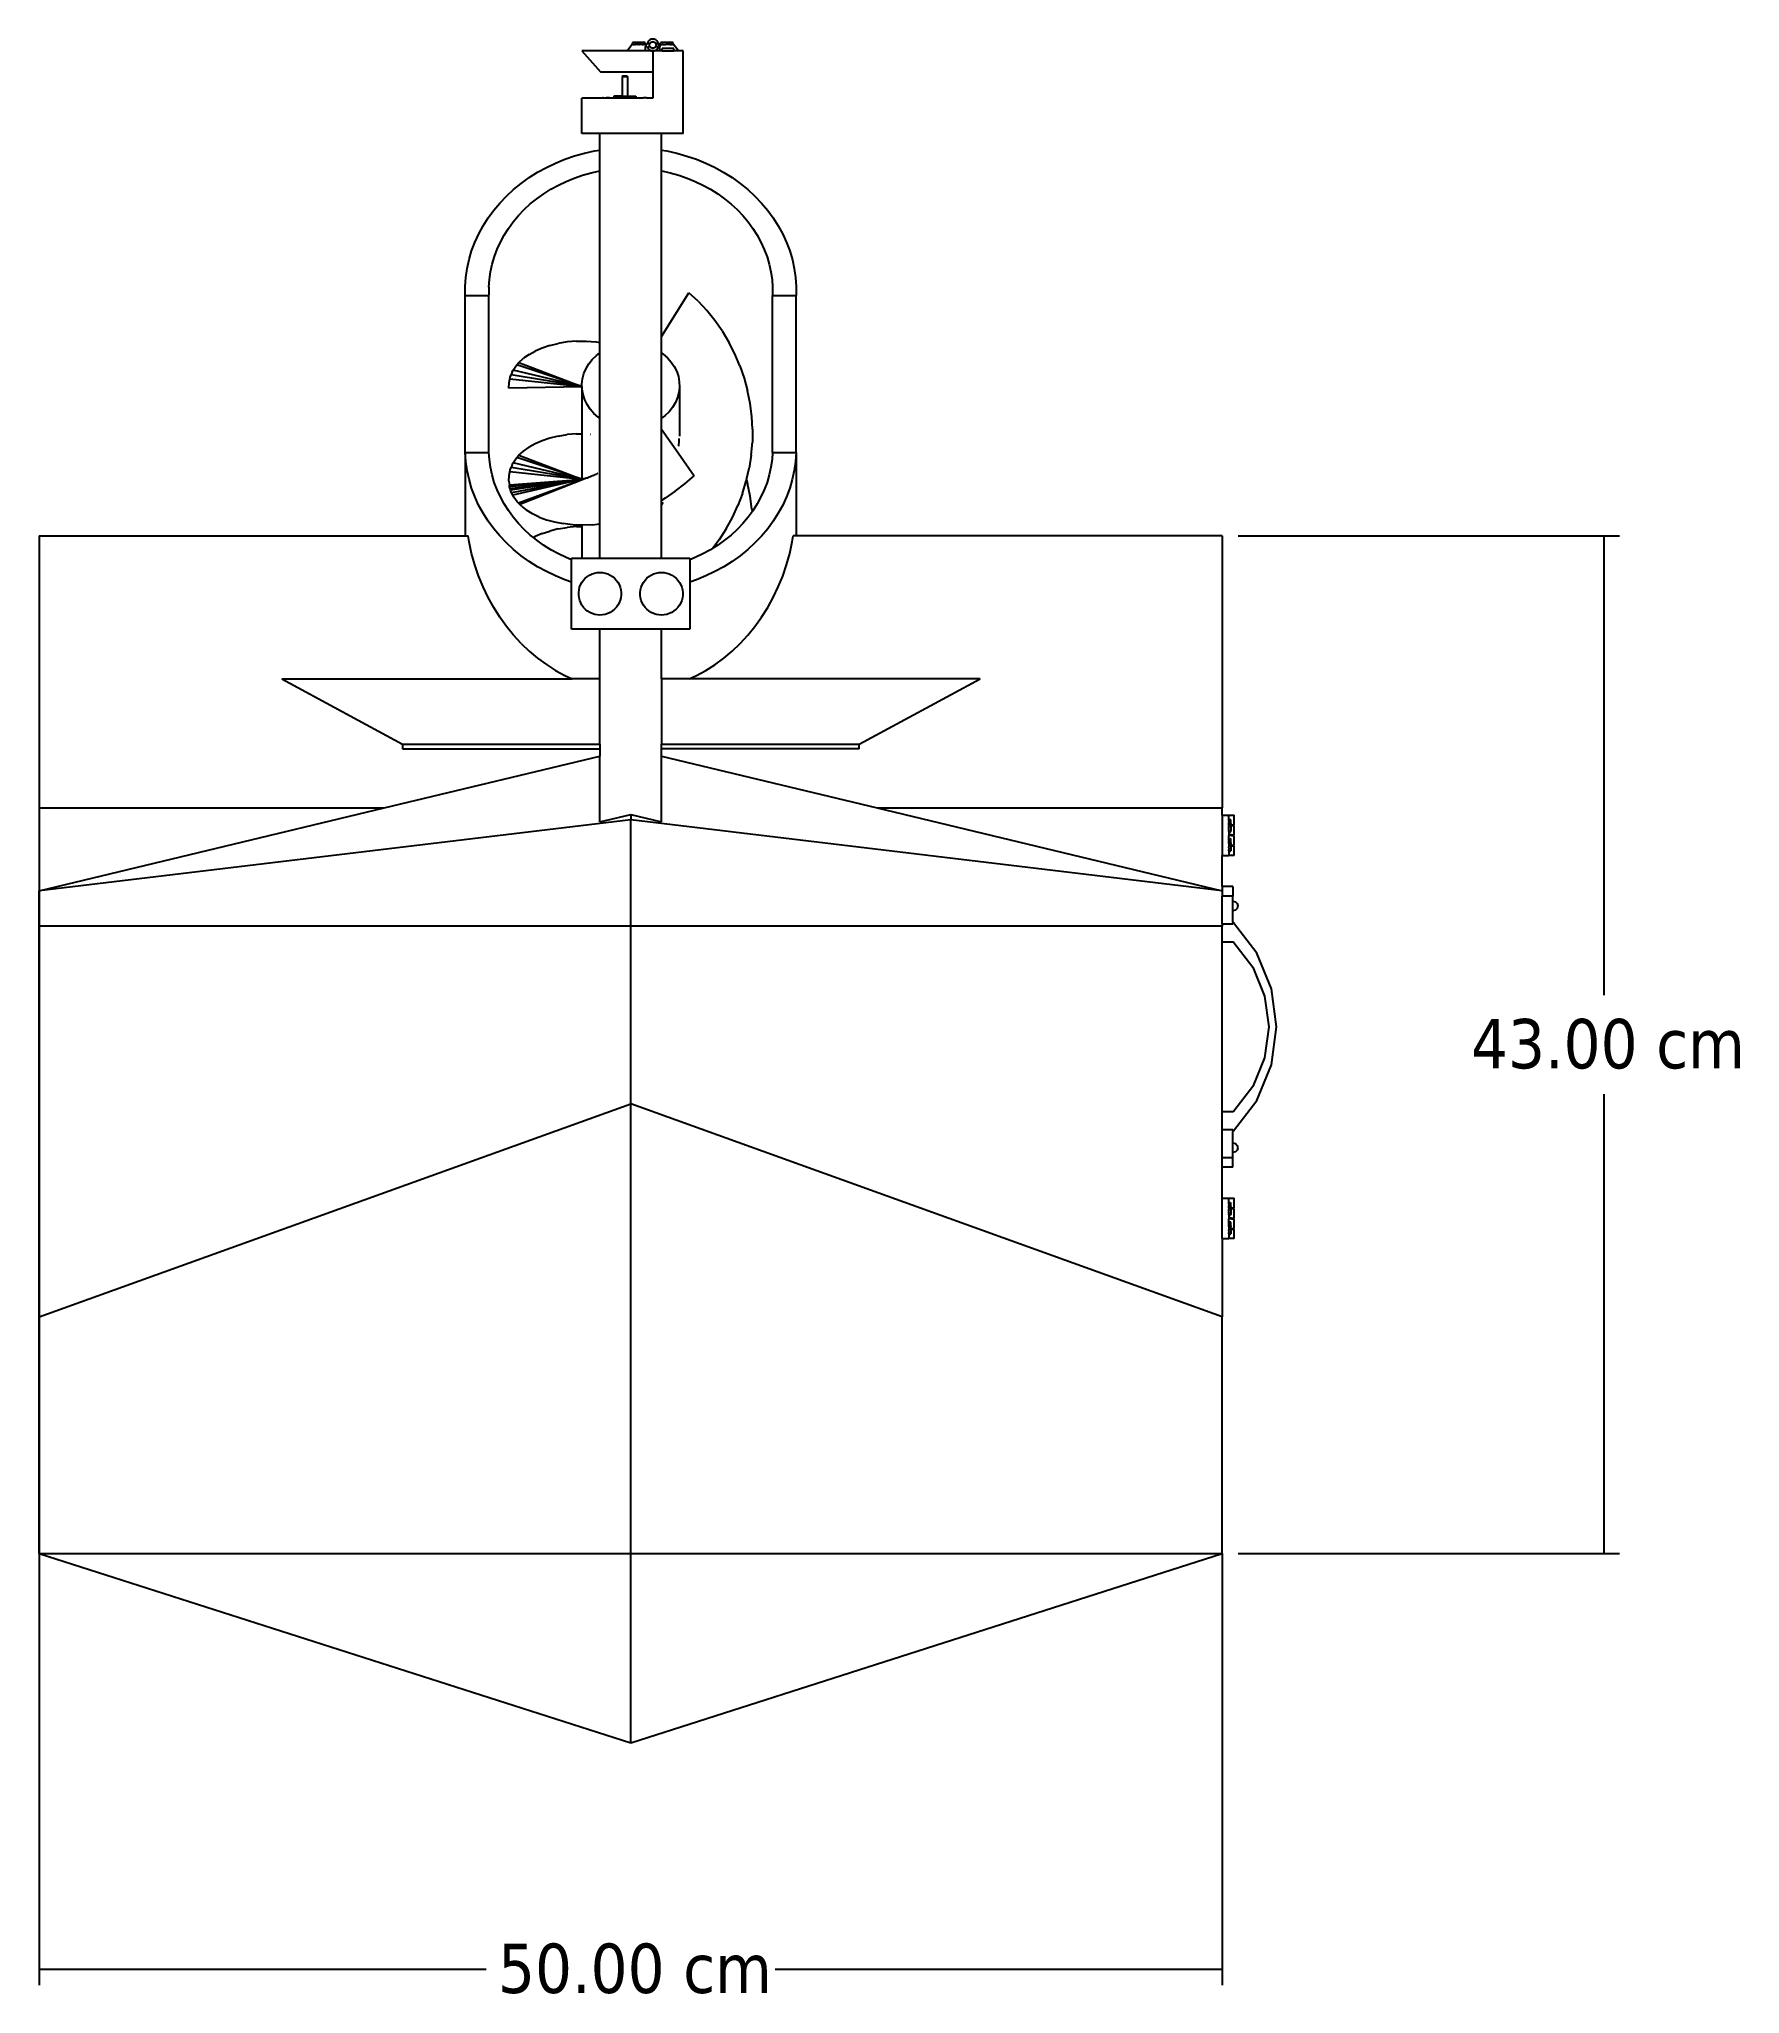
# Model space of a CAD drawing. Extents: x -35.9 to 36, y -41 to 41.6.
import ezdxf

# ---------------------------------------------------------------- set-up
doc = ezdxf.new("R2010")
doc.units = 0
doc.layers.get('0').update_dxf_attribs({"linetype": 'CONTINUOUS'})
doc.styles.add('TAHOMA', font='')
doc.styles.get('TAHOMA').set_extended_font_data('Tahoma')

msp = doc.modelspace()

# ---------------------------------------------------------------- texts
at = {"color": 250, "char_height": 2.0851, "attachment_point": 7, "style": 'TAHOMA'}
for s, insert in [('43.00 cm', (24.648, -1.956)), ('50.00 cm', (-16.47, -41.03))]:
    msp.add_mtext(s, dxfattribs=dict(at, insert=insert))

# ---------------------------------------------------------------- linework, layer by layer
for p, q in [((-11.014, 41.079), (-10.811, 41.351)), ((-10.773, 41.351), (-10.811, 41.351)), ((-10.765, 41.438), (-10.785, 41.421)), ((-10.785, 41.369), (-10.785, 41.421)), ((-10.765, 41.351), (-10.785, 41.369)), ((-10.765, 41.351), (-10.773, 41.351)), ((-10.621, 41.438), (-10.765, 41.438)), ((-10.754, 41.351), (-10.765, 41.351)), ((-10.754, 41.351), (-10.747, 41.351)), ((-10.747, 41.351), (-10.742, 41.351)), ((-10.742, 41.351), (-10.716, 41.351)), ((-10.716, 41.351), (-10.705, 41.351)), ((-10.695, 41.351), (-10.705, 41.351)), ((-10.671, 41.351), (-10.695, 41.351)), ((-10.671, 41.351), (-10.661, 41.351)), ((-10.658, 41.351), (-10.661, 41.351)), ((-10.655, 41.351), (-10.661, 41.351)), ((-10.655, 41.351), (-10.658, 41.351)), ((-10.651, 41.351), (-10.655, 41.351)), ((-10.644, 41.351), (-10.651, 41.351)), ((-10.641, 41.351), (-10.644, 41.351)), ((-10.636, 41.351), (-10.641, 41.351)), ((-10.63, 41.351), (-10.636, 41.351)), ((-10.623, 41.351), (-10.63, 41.351)), ((-10.615, 41.351), (-10.623, 41.351)), ((-10.621, 41.438), (-10.616, 41.436)), ((-10.42, 41.438), (-10.621, 41.438)), ((-10.609, 41.351), (-10.615, 41.351)), ((-10.6, 41.351), (-10.609, 41.351)), ((-10.593, 41.351), (-10.6, 41.351)), ((-10.588, 41.351), (-10.593, 41.351)), ((-10.585, 41.351), (-10.588, 41.351)), ((-10.576, 41.351), (-10.585, 41.351)), ((-10.569, 41.351), (-10.576, 41.351)), ((-10.558, 41.351), (-10.569, 41.351)), ((-10.558, 41.351), (-10.553, 41.351)), ((-10.554, 41.432), (-10.549, 41.432)), ((-10.549, 41.351), (-10.553, 41.351)), ((-10.549, 41.432), (-10.544, 41.433)), ((-10.54, 41.351), (-10.549, 41.351)), ((-10.544, 41.433), (-10.539, 41.434)), ((-10.537, 41.351), (-10.54, 41.351)), ((-10.537, 41.351), (-10.53, 41.351)), ((-10.511, 41.351), (-10.53, 41.351)), ((-10.511, 41.351), (-10.505, 41.351)), ((-10.505, 41.351), (-10.502, 41.351)), ((-10.503, 41.434), (-10.497, 41.433)), ((-10.493, 41.351), (-10.502, 41.351)), ((-10.497, 41.433), (-10.492, 41.432)), ((-10.489, 41.351), (-10.493, 41.351)), ((-10.492, 41.432), (-10.488, 41.432)), ((-10.489, 41.351), (-10.483, 41.351)), ((-10.473, 41.351), (-10.483, 41.351)), ((-10.465, 41.351), (-10.473, 41.351)), ((-10.457, 41.351), (-10.465, 41.351)), ((-10.453, 41.351), (-10.457, 41.351)), ((-10.448, 41.351), (-10.453, 41.351)), ((-10.442, 41.351), (-10.448, 41.351)), ((-10.433, 41.351), (-10.442, 41.351)), ((-10.426, 41.351), (-10.433, 41.351)), ((-10.418, 41.351), (-10.426, 41.351)), ((-10.42, 41.438), (-10.425, 41.436)), ((-10.276, 41.438), (-10.42, 41.438)), ((-10.412, 41.351), (-10.418, 41.351)), ((-10.406, 41.351), (-10.412, 41.351)), ((-10.4, 41.351), (-10.406, 41.351)), ((-10.398, 41.351), (-10.4, 41.351)), ((-10.39, 41.351), (-10.398, 41.351)), ((-10.387, 41.351), (-10.39, 41.351)), ((-10.384, 41.351), (-10.387, 41.351)), ((-10.381, 41.351), (-10.387, 41.351)), ((-10.381, 41.351), (-10.384, 41.351)), ((-10.381, 41.351), (-10.371, 41.351)), ((-10.371, 41.351), (-10.347, 41.351)), ((-10.336, 41.351), (-10.347, 41.351)), ((-10.336, 41.351), (-10.325, 41.351)), ((-10.3, 41.351), (-10.325, 41.351)), ((-10.3, 41.351), (-10.295, 41.351)), ((-10.295, 41.351), (-10.287, 41.351)), ((-10.276, 41.351), (-10.287, 41.351)), ((-10.257, 41.421), (-10.276, 41.438)), ((-10.276, 41.351), (-10.257, 41.369)), ((-10.269, 41.351), (-10.276, 41.351)), ((-10.269, 41.351), (-10.231, 41.351)), ((-10.257, 41.369), (-10.257, 41.421)), ((-10.176, 41.351), (-10.231, 41.351)), ((-10.231, 41.351), (-10.231, 41.264)), ((-10.17, 41.393), (-10.176, 41.351)), ((-10.145, 41.453), (-10.17, 41.393)), ((-10.106, 41.505), (-10.145, 41.453)), ((-10.054, 41.544), (-10.106, 41.505)), ((-10.074, 41.328), (-10.069, 41.366)), ((-10.069, 41.291), (-10.074, 41.328)), ((-10.069, 41.366), (-10.055, 41.401)), ((-10.069, 41.328), (-10.064, 41.364)), ((-10.064, 41.292), (-10.069, 41.328)), ((-10.064, 41.364), (-10.05, 41.398)), ((-10.055, 41.401), (-10.032, 41.431)), ((-9.994, 41.569), (-10.054, 41.544)), ((-10.05, 41.398), (-10.028, 41.427)), ((-10.032, 41.431), (-10.002, 41.454)), ((-10.028, 41.427), (-9.999, 41.449)), ((-10.002, 41.454), (-9.967, 41.468)), ((-9.999, 41.449), (-9.965, 41.463)), ((-9.929, 41.578), (-9.994, 41.569)), ((-9.967, 41.468), (-9.929, 41.473)), ((-9.965, 41.463), (-9.929, 41.468)), ((-9.865, 41.569), (-9.929, 41.578)), ((-9.929, 41.473), (-9.892, 41.468)), ((-9.929, 41.468), (-9.893, 41.463)), ((-9.893, 41.463), (-9.86, 41.449)), ((-9.892, 41.468), (-9.857, 41.454)), ((-9.804, 41.544), (-9.865, 41.569)), ((-9.86, 41.449), (-9.831, 41.427)), ((-9.857, 41.454), (-9.827, 41.431)), ((-9.831, 41.427), (-9.808, 41.398)), ((-9.827, 41.431), (-9.804, 41.401)), ((-9.808, 41.398), (-9.795, 41.364)), ((-9.753, 41.505), (-9.804, 41.544)), ((-9.804, 41.401), (-9.789, 41.366)), ((-9.795, 41.364), (-9.79, 41.328)), ((-9.79, 41.328), (-9.795, 41.292)), ((-9.789, 41.366), (-9.784, 41.328)), ((-9.784, 41.328), (-9.789, 41.291)), ((-9.713, 41.453), (-9.753, 41.505)), ((-9.688, 41.393), (-9.713, 41.453)), ((-9.683, 41.351), (-9.688, 41.393)), ((-9.68, 41.328), (-9.688, 41.264)), ((-9.628, 41.351), (-9.683, 41.351)), ((-9.683, 41.351), (-9.68, 41.328)), ((-9.628, 41.351), (-9.628, 41.264)), ((-9.59, 41.351), (-9.628, 41.351)), ((-9.582, 41.438), (-9.601, 41.421)), ((-9.601, 41.369), (-9.601, 41.421)), ((-9.582, 41.351), (-9.601, 41.369)), ((-9.582, 41.351), (-9.59, 41.351)), ((-9.447, 41.438), (-9.582, 41.438)), ((-9.571, 41.351), (-9.582, 41.351)), ((-9.571, 41.351), (-9.564, 41.351)), ((-9.564, 41.351), (-9.559, 41.351)), ((-9.559, 41.351), (-9.533, 41.351)), ((-9.533, 41.351), (-9.522, 41.351)), ((-9.512, 41.351), (-9.522, 41.351)), ((-9.488, 41.351), (-9.512, 41.351)), ((-9.488, 41.351), (-9.478, 41.351)), ((-9.478, 41.351), (-9.375, 41.351)), ((-9.438, 41.438), (-9.447, 41.438)), ((-9.438, 41.438), (-9.433, 41.436)), ((-9.432, 41.438), (-9.438, 41.438)), ((-9.237, 41.438), (-9.432, 41.438)), ((-9.37, 41.352), (-9.375, 41.351)), ((-9.371, 41.432), (-9.366, 41.433)), ((-9.366, 41.351), (-9.37, 41.352)), ((-9.366, 41.433), (-9.361, 41.433)), ((-9.357, 41.351), (-9.366, 41.351)), ((-9.361, 41.433), (-9.356, 41.434)), ((-9.354, 41.352), (-9.357, 41.351)), ((-9.347, 41.351), (-9.354, 41.352)), ((-9.328, 41.351), (-9.347, 41.351)), ((-9.321, 41.352), (-9.328, 41.351)), ((-9.319, 41.351), (-9.321, 41.352)), ((-9.32, 41.434), (-9.314, 41.433)), ((-9.309, 41.351), (-9.319, 41.351)), ((-9.314, 41.433), (-9.309, 41.433)), ((-9.309, 41.433), (-9.305, 41.432)), ((-9.305, 41.352), (-9.309, 41.351)), ((-9.3, 41.351), (-9.305, 41.352)), ((-9.249, 41.351), (-9.3, 41.351)), ((-9.243, 41.352), (-9.249, 41.351)), ((-9.235, 41.351), (-9.243, 41.352)), ((-9.237, 41.438), (-9.242, 41.436)), ((-9.093, 41.438), (-9.237, 41.438)), ((-9.229, 41.352), (-9.235, 41.351)), ((-9.223, 41.351), (-9.229, 41.352)), ((-9.217, 41.351), (-9.223, 41.351)), ((-9.214, 41.352), (-9.217, 41.351)), ((-9.207, 41.351), (-9.214, 41.352)), ((-9.207, 41.351), (-9.201, 41.352)), ((-9.204, 41.351), (-9.207, 41.351)), ((-9.201, 41.352), (-9.204, 41.351)), ((-9.198, 41.351), (-9.204, 41.351)), ((-9.198, 41.351), (-9.201, 41.352)), ((-9.198, 41.351), (-9.187, 41.352)), ((-9.187, 41.352), (-9.163, 41.352)), ((-9.153, 41.351), (-9.163, 41.352)), ((-9.153, 41.351), (-9.142, 41.352)), ((-9.116, 41.352), (-9.142, 41.352)), ((-9.116, 41.352), (-9.112, 41.351)), ((-9.112, 41.351), (-9.104, 41.352)), ((-9.1, 41.352), (-9.104, 41.352)), ((-9.1, 41.352), (-9.096, 41.351)), ((-9.096, 41.351), (-9.091, 41.352)), ((-9.074, 41.421), (-9.093, 41.438)), ((-9.091, 41.352), (-9.085, 41.351)), ((-9.085, 41.351), (-9.074, 41.369)), ((-9.085, 41.351), (-9.048, 41.351)), ((-9.074, 41.369), (-9.074, 41.421)), ((-8.845, 41.079), (-9.048, 41.351)), ((-12.931, 41.079), (-12.137, 40.195)), ((-11.014, 41.079), (-12.931, 41.079)), ((-10.231, 41.079), (-11.014, 41.079)), ((-10.231, 41.264), (-10.17, 41.264)), ((-10.231, 41.079), (-10.231, 41.264)), ((-9.929, 41.079), (-10.231, 41.079)), ((-10.17, 41.264), (-10.145, 41.204)), ((-10.145, 41.204), (-10.106, 41.152)), ((-10.106, 41.152), (-10.054, 41.112)), ((-10.055, 41.256), (-10.069, 41.291)), ((-10.05, 41.259), (-10.064, 41.292)), ((-10.032, 41.226), (-10.055, 41.256)), ((-10.054, 41.112), (-9.994, 41.087)), ((-10.028, 41.23), (-10.05, 41.259)), ((-10.002, 41.203), (-10.032, 41.226)), ((-9.999, 41.208), (-10.028, 41.23)), ((-9.967, 41.188), (-10.002, 41.203)), ((-9.965, 41.194), (-9.999, 41.208)), ((-9.994, 41.087), (-9.929, 41.079)), ((-9.929, 41.183), (-9.967, 41.188)), ((-9.929, 41.189), (-9.965, 41.194)), ((-9.893, 41.194), (-9.929, 41.189)), ((-9.892, 41.188), (-9.929, 41.183)), ((-9.929, 41.079), (-9.865, 41.087)), ((-9.929, 41.079), (-9.929, 40.195)), ((-9.628, 41.079), (-9.929, 41.079)), ((-9.86, 41.208), (-9.893, 41.194)), ((-9.857, 41.203), (-9.892, 41.188)), ((-9.865, 41.087), (-9.804, 41.112)), ((-9.831, 41.23), (-9.86, 41.208)), ((-9.827, 41.226), (-9.857, 41.203)), ((-9.808, 41.259), (-9.831, 41.23)), ((-9.804, 41.256), (-9.827, 41.226)), ((-9.795, 41.292), (-9.808, 41.259)), ((-9.789, 41.291), (-9.804, 41.256)), ((-9.804, 41.112), (-9.753, 41.152)), ((-9.753, 41.152), (-9.713, 41.204)), ((-9.713, 41.204), (-9.688, 41.264)), ((-9.688, 41.264), (-9.628, 41.264)), ((-9.628, 41.079), (-9.628, 41.264)), ((-9.537, 41.079), (-9.628, 41.079)), ((-9.537, 41.079), (-9.537, 41.179)), ((-9.037, 41.179), (-9.537, 41.179)), ((-9.537, 41.079), (-9.037, 41.079)), ((-9.037, 41.079), (-9.037, 41.179)), ((-8.845, 41.079), (-9.037, 41.079)), ((-8.645, 41.079), (-8.845, 41.079)), ((-8.645, 37.586), (-8.645, 41.079)), ((-12.137, 40.195), (-9.929, 40.195)), ((-11.216, 39.995), (-11.22, 39.995)), ((-11.22, 39.995), (-11.22, 39.166)), ((-11.201, 40.014), (-11.216, 39.995)), ((-11.216, 39.995), (-11.002, 39.995)), ((-11.017, 40.014), (-11.201, 40.014)), ((-11.133, 40.014), (-11.109, 40.014)), ((-11.017, 40.014), (-11.002, 39.995)), ((-11.002, 39.995), (-10.998, 39.995)), ((-10.998, 39.995), (-10.998, 39.166)), ((-9.929, 40.195), (-9.929, 39.084)), ((-12.059, 39.087), (-12.931, 39.084)), ((-12.931, 37.586), (-12.931, 39.084)), ((-12.059, 39.087), (-12.06, 39.084)), ((-12.056, 39.091), (-12.059, 39.087)), ((-12.051, 39.092), (-12.056, 39.091)), ((-12.019, 39.092), (-12.051, 39.092)), ((-11.894, 39.084), (-12.019, 39.092)), ((-12.019, 39.092), (-11.902, 39.092)), ((-11.894, 39.084), (-11.902, 39.092)), ((-11.754, 39.092), (-11.902, 39.092)), ((-11.762, 39.084), (-11.894, 39.084)), ((-11.754, 39.092), (-11.762, 39.084)), ((-11.175, 39.084), (-11.762, 39.084)), ((-11.754, 39.092), (-11.57, 39.092)), ((-11.569, 39.161), (-11.57, 39.156)), ((-11.57, 39.156), (-11.57, 39.092)), ((-11.57, 39.156), (-10.648, 39.156)), ((-11.57, 39.092), (-11.183, 39.092)), ((-11.565, 39.164), (-11.569, 39.161)), ((-11.561, 39.166), (-11.565, 39.164)), ((-11.22, 39.166), (-11.561, 39.166)), ((-11.22, 39.166), (-10.998, 39.166)), ((-11.183, 39.092), (-11.175, 39.084)), ((-11.035, 39.092), (-11.183, 39.092)), ((-11.043, 39.084), (-11.175, 39.084)), ((-11.043, 39.084), (-11.035, 39.092)), ((-10.456, 39.084), (-11.043, 39.084)), ((-11.035, 39.092), (-10.648, 39.092)), ((-10.998, 39.166), (-10.657, 39.166)), ((-10.657, 39.166), (-10.652, 39.164)), ((-10.652, 39.164), (-10.649, 39.161)), ((-10.649, 39.161), (-10.648, 39.156)), ((-10.648, 39.156), (-10.648, 39.092)), ((-10.648, 39.092), (-10.463, 39.092)), ((-10.463, 39.092), (-10.456, 39.084)), ((-10.463, 39.092), (-10.316, 39.092)), ((-10.324, 39.084), (-10.456, 39.084)), ((-10.324, 39.084), (-10.316, 39.092)), ((-10.199, 39.092), (-10.324, 39.084)), ((-10.199, 39.092), (-10.316, 39.092)), ((-10.199, 39.092), (-10.167, 39.092)), ((-10.167, 39.092), (-10.162, 39.091)), ((-10.162, 39.091), (-10.159, 39.087)), ((-10.159, 39.087), (-10.158, 39.084)), ((-9.929, 39.084), (-10.159, 39.087)), ((-12.163, 37.586), (-12.931, 37.586)), ((-9.563, 37.586), (-12.163, 37.586)), ((-12.163, 36.888), (-12.163, 37.586)), ((-8.645, 37.586), (-9.563, 37.586)), ((-9.563, 36.888), (-9.563, 37.586)), ((-14.039, 36.336), (-13.641, 36.498)), ((-13.641, 36.498), (-13.233, 36.638)), ((-13.233, 36.638), (-12.814, 36.756)), ((-12.814, 36.756), (-12.388, 36.851)), ((-12.388, 36.851), (-12.163, 36.888)), ((-12.163, 36.007), (-12.163, 36.888)), ((-9.563, 36.888), (-9.334, 36.85)), ((-9.563, 36.007), (-9.563, 36.888)), ((-9.334, 36.85), (-8.908, 36.755)), ((-8.908, 36.755), (-8.49, 36.637)), ((-8.49, 36.637), (-8.081, 36.497)), ((-8.081, 36.497), (-7.684, 36.335)), ((-15.491, 35.482), (-15.152, 35.725)), ((-15.152, 35.725), (-14.796, 35.949)), ((-14.796, 35.949), (-14.425, 36.153)), ((-14.425, 36.153), (-14.039, 36.336)), ((-13.916, 35.407), (-13.586, 35.564)), ((-13.586, 35.564), (-13.245, 35.703)), ((-13.245, 35.703), (-12.894, 35.823)), ((-12.894, 35.823), (-12.536, 35.924)), ((-12.536, 35.924), (-12.17, 36.005)), ((-12.17, 36.005), (-12.163, 36.007)), ((-12.163, 28.755), (-12.163, 36.007)), ((-9.563, 36.007), (-9.553, 36.005)), ((-9.563, 29.003), (-9.563, 36.007)), ((-9.553, 36.005), (-9.188, 35.924)), ((-9.188, 35.924), (-8.829, 35.823)), ((-8.829, 35.823), (-8.479, 35.702)), ((-8.479, 35.702), (-8.138, 35.563)), ((-8.138, 35.563), (-7.807, 35.406)), ((-7.684, 36.335), (-7.298, 36.151)), ((-7.298, 36.151), (-6.927, 35.947)), ((-6.927, 35.947), (-6.571, 35.723)), ((-6.571, 35.723), (-6.233, 35.481)), ((-16.393, 34.651), (-16.113, 34.944)), ((-16.113, 34.944), (-15.812, 35.222)), ((-15.812, 35.222), (-15.491, 35.482)), ((-15.105, 34.609), (-14.83, 34.833)), ((-14.83, 34.833), (-14.539, 35.041)), ((-14.539, 35.041), (-14.234, 35.232)), ((-14.234, 35.232), (-13.916, 35.407)), ((-7.807, 35.406), (-7.489, 35.231)), ((-7.489, 35.231), (-7.184, 35.039)), ((-7.184, 35.039), (-6.894, 34.831)), ((-6.894, 34.831), (-6.619, 34.608)), ((-6.233, 35.481), (-5.912, 35.22)), ((-5.912, 35.22), (-5.611, 34.942)), ((-5.611, 34.942), (-5.331, 34.649)), ((-17.099, 33.687), (-16.887, 34.021)), ((-16.887, 34.021), (-16.652, 34.343)), ((-16.652, 34.343), (-16.393, 34.651)), ((-15.825, 33.856), (-15.603, 34.12)), ((-15.603, 34.12), (-15.363, 34.371)), ((-15.363, 34.371), (-15.105, 34.609)), ((-6.619, 34.608), (-6.361, 34.37)), ((-6.361, 34.37), (-6.121, 34.118)), ((-6.121, 34.118), (-5.9, 33.854)), ((-5.331, 34.649), (-5.072, 34.34)), ((-5.072, 34.34), (-4.837, 34.019)), ((-4.837, 34.019), (-4.625, 33.685)), ((-17.448, 32.989), (-17.287, 33.343)), ((-17.287, 33.343), (-17.099, 33.687)), ((-16.369, 32.999), (-16.208, 33.294)), ((-16.208, 33.294), (-16.027, 33.58)), ((-16.027, 33.58), (-15.825, 33.856)), ((-5.9, 33.854), (-5.698, 33.578)), ((-5.698, 33.578), (-5.516, 33.292)), ((-5.516, 33.292), (-5.356, 32.997)), ((-4.625, 33.685), (-4.438, 33.34)), ((-4.438, 33.34), (-4.276, 32.986)), ((-17.776, 31.884), (-17.694, 32.258)), ((-17.694, 32.258), (-17.584, 32.627)), ((-17.584, 32.627), (-17.448, 32.989)), ((-16.718, 32.069), (-16.624, 32.385)), ((-16.624, 32.385), (-16.508, 32.695)), ((-16.508, 32.695), (-16.369, 32.999)), ((-5.356, 32.997), (-5.217, 32.693)), ((-5.217, 32.693), (-5.101, 32.383)), ((-5.101, 32.383), (-5.007, 32.067)), ((-4.276, 32.986), (-4.14, 32.624)), ((-4.14, 32.624), (-4.031, 32.255)), ((-4.031, 32.255), (-3.949, 31.881)), ((-17.859, 31.126), (-17.832, 31.506)), ((-17.832, 31.506), (-17.776, 31.884)), ((-16.86, 31.098), (-16.836, 31.424)), ((-16.836, 31.424), (-16.789, 31.748)), ((-16.789, 31.748), (-16.718, 32.069)), ((-5.007, 32.067), (-4.936, 31.746)), ((-4.936, 31.746), (-4.889, 31.422)), ((-4.889, 31.422), (-4.866, 31.096)), ((-3.949, 31.881), (-3.894, 31.503)), ((-3.894, 31.503), (-3.866, 31.123)), ((-17.859, 30.745), (-17.859, 31.126)), ((-17.859, 30.745), (-16.858, 30.745)), ((-17.859, 24.106), (-17.859, 30.745)), ((-16.86, 31.098), (-16.86, 30.771)), ((-16.858, 30.745), (-16.86, 30.771)), ((-16.858, 24.106), (-16.858, 30.745)), ((-9.563, 29.003), (-8.399, 30.855)), ((-8.011, 30.497), (-8.399, 30.855)), ((-4.866, 30.77), (-4.868, 30.745)), ((-4.868, 24.106), (-4.868, 30.745)), ((-4.868, 30.745), (-3.866, 30.745)), ((-4.866, 31.096), (-4.866, 30.77)), ((-3.866, 31.123), (-3.866, 30.745)), ((-3.866, 24.106), (-3.866, 30.745)), ((-8.011, 30.497), (-7.646, 30.108)), ((-7.307, 29.689), (-7.646, 30.108)), ((-9.563, 28.316), (-9.563, 29.003)), ((-6.996, 29.243), (-7.307, 29.689)), ((-6.996, 29.243), (-6.715, 28.773)), ((-15.586, 27.91), (-15.39, 28.088)), ((-15.16, 28.249), (-15.39, 28.088)), ((-15.16, 28.249), (-14.896, 28.394)), ((-14.602, 28.52), (-14.896, 28.394)), ((-14.278, 28.627), (-14.602, 28.52)), ((-14.278, 28.627), (-13.928, 28.715)), ((-13.552, 28.782), (-13.928, 28.715)), ((-13.154, 28.818), (-13.552, 28.782)), ((-13.154, 28.818), (-12.74, 28.817)), ((-12.74, 28.817), (-12.315, 28.78)), ((-12.484, 28.037), (-12.312, 28.204)), ((-12.315, 28.78), (-12.163, 28.755)), ((-12.312, 28.204), (-12.163, 28.317)), ((-12.163, 28.317), (-12.163, 28.755)), ((-12.163, 25.553), (-12.163, 28.317)), ((-9.563, 28.316), (-9.49, 28.266)), ((-9.563, 25.552), (-9.563, 28.316)), ((-9.49, 28.266), (-9.308, 28.107)), ((-9.308, 28.107), (-9.151, 27.929)), ((-6.466, 28.283), (-6.715, 28.773)), ((-6.25, 27.775), (-6.466, 28.283)), ((-15.973, 27.212), (-15.957, 27.291)), ((-15.957, 27.291), (-15.919, 27.387)), ((-15.87, 27.51), (-15.919, 27.387)), ((-12.923, 26.893), (-15.919, 27.387)), ((-15.87, 27.51), (-15.823, 27.589)), ((-15.823, 27.589), (-15.747, 27.717)), ((-12.923, 26.893), (-15.823, 27.589)), ((-15.747, 27.717), (-15.669, 27.81)), ((-15.669, 27.81), (-15.586, 27.91)), ((-12.923, 26.898), (-15.669, 27.81)), ((-15.586, 27.91), (-12.923, 26.903)), ((-12.897, 27.224), (-12.839, 27.443)), ((-12.839, 27.443), (-12.75, 27.653)), ((-12.75, 27.653), (-12.631, 27.852)), ((-12.631, 27.852), (-12.484, 28.037)), ((-9.151, 27.929), (-9.02, 27.735)), ((-9.02, 27.735), (-8.919, 27.529)), ((-8.919, 27.529), (-8.848, 27.313)), ((-8.848, 27.313), (-8.809, 27.091)), ((-6.25, 27.775), (-6.068, 27.252)), ((-16.015, 26.821), (-16.005, 27.061)), ((-12.928, 26.889), (-16.015, 26.821)), ((-16.005, 27.061), (-15.973, 27.212)), ((-12.928, 26.889), (-15.973, 27.212)), ((-12.923, 26.893), (-12.928, 26.889)), ((-12.928, 26.889), (-12.923, 26.888)), ((-12.923, 27.001), (-12.897, 27.224)), ((-12.923, 26.903), (-12.923, 27.001)), ((-12.923, 26.898), (-12.923, 26.903)), ((-12.923, 26.893), (-12.923, 26.898)), ((-12.923, 26.888), (-12.923, 26.893)), ((-12.923, 26.888), (-12.92, 26.891)), ((-12.916, 26.777), (-12.923, 26.888)), ((-12.923, 26.888), (-12.923, 24.898)), ((-12.878, 26.555), (-12.916, 26.777)), ((-12.807, 26.34), (-12.878, 26.555)), ((-8.829, 26.644), (-8.887, 26.425)), ((-8.803, 26.867), (-8.829, 26.644)), ((-8.809, 27.091), (-8.803, 26.867)), ((-8.803, 26.867), (-8.803, 25.036)), ((-6.068, 27.252), (-5.923, 26.719)), ((-5.814, 26.178), (-5.923, 26.719)), ((-12.705, 26.133), (-12.807, 26.34)), ((-12.575, 25.94), (-12.705, 26.133)), ((-12.418, 25.762), (-12.575, 25.94)), ((-12.236, 25.602), (-12.418, 25.762)), ((-9.414, 25.664), (-9.563, 25.552)), ((-9.242, 25.831), (-9.414, 25.664)), ((-9.095, 26.016), (-9.242, 25.831)), ((-8.976, 26.215), (-9.095, 26.016)), ((-8.887, 26.425), (-8.976, 26.215)), ((-5.743, 25.633), (-5.814, 26.178)), ((-5.71, 25.087), (-5.743, 25.633)), ((-13.928, 24.795), (-14.278, 24.708)), ((-13.928, 24.795), (-13.552, 24.863)), ((-13.154, 24.898), (-13.552, 24.863)), ((-13.154, 24.898), (-12.923, 24.898)), ((-12.923, 24.898), (-12.923, 22.983)), ((-12.575, 24.884), (-12.564, 24.883)), ((-12.163, 25.553), (-12.236, 25.602)), ((-12.163, 23.262), (-12.163, 25.553)), ((-9.563, 25.093), (-9.563, 25.552)), ((-9.563, 25.093), (-8.859, 24.097)), ((-9.563, 22.086), (-9.563, 25.093)), ((-8.803, 25.036), (-8.802, 25.019)), ((-8.802, 25.019), (-8.803, 24.976)), ((-8.803, 24.976), (-8.803, 24.797)), ((-5.71, 25.087), (-5.72, 24.54)), ((-17.859, 24.106), (-17.859, 20.586)), ((-17.832, 23.726), (-17.859, 24.106)), ((-17.859, 24.106), (-16.858, 24.106)), ((-16.836, 23.807), (-16.858, 24.106)), ((-15.669, 23.891), (-15.586, 23.99)), ((-15.586, 23.99), (-15.39, 24.168)), ((-15.586, 23.99), (-12.923, 22.983)), ((-15.39, 24.168), (-15.16, 24.33)), ((-14.896, 24.474), (-15.16, 24.33)), ((-14.602, 24.601), (-14.896, 24.474)), ((-14.278, 24.708), (-14.602, 24.601)), ((-8.859, 24.097), (-8.174, 23.126)), ((-8.827, 24.382), (-8.814, 24.597)), ((-8.814, 24.597), (-8.808, 24.7)), ((-5.769, 23.993), (-5.855, 23.447)), ((-5.769, 23.993), (-5.72, 24.54)), ((-4.868, 24.106), (-4.89, 23.805)), ((-4.868, 24.106), (-3.866, 24.106)), ((-3.866, 24.103), (-3.894, 23.723)), ((-3.866, 24.106), (-3.866, 24.103)), ((-3.866, 24.103), (-3.866, 20.586)), ((-17.777, 23.348), (-17.832, 23.726)), ((-17.695, 22.974), (-17.777, 23.348)), ((-16.789, 23.483), (-16.836, 23.807)), ((-16.719, 23.162), (-16.789, 23.483)), ((-16.625, 22.846), (-16.719, 23.162)), ((-16.015, 22.902), (-16.005, 23.142)), ((-16.005, 23.142), (-15.973, 23.293)), ((-15.973, 23.293), (-15.957, 23.372)), ((-12.942, 22.971), (-15.973, 23.293)), ((-15.957, 23.372), (-15.919, 23.467)), ((-15.87, 23.591), (-15.919, 23.467)), ((-12.931, 22.974), (-15.919, 23.467)), ((-15.87, 23.591), (-15.823, 23.669)), ((-15.823, 23.669), (-15.747, 23.798)), ((-12.931, 22.974), (-15.823, 23.669)), ((-15.747, 23.798), (-15.669, 23.891)), ((-12.923, 22.978), (-15.669, 23.891)), ((-12.463, 23.129), (-12.417, 23.149)), ((-12.417, 23.149), (-12.413, 23.151)), ((-12.413, 23.151), (-12.367, 23.171)), ((-12.367, 23.171), (-12.305, 23.199)), ((-12.293, 23.201), (-12.305, 23.199)), ((-12.293, 23.201), (-12.289, 23.205)), ((-12.289, 23.205), (-12.278, 23.21)), ((-12.259, 23.219), (-12.278, 23.21)), ((-12.255, 23.22), (-12.259, 23.219)), ((-12.255, 23.22), (-12.252, 23.222)), ((-12.163, 21.097), (-12.163, 23.262)), ((-5.967, 22.961), (-5.855, 23.447)), ((-5.008, 23.16), (-5.101, 22.844)), ((-4.937, 23.481), (-5.008, 23.16)), ((-4.89, 23.805), (-4.937, 23.481)), ((-3.949, 23.345), (-4.032, 22.971)), ((-3.894, 23.723), (-3.949, 23.345)), ((-17.585, 22.605), (-17.695, 22.974)), ((-17.449, 22.242), (-17.585, 22.605)), ((-16.509, 22.536), (-16.625, 22.846)), ((-16.37, 22.232), (-16.509, 22.536)), ((-16.015, 22.902), (-15.991, 22.726)), ((-13.032, 22.954), (-15.991, 22.726)), ((-15.982, 22.663), (-15.991, 22.726)), ((-13.032, 22.954), (-15.982, 22.663)), ((-15.952, 22.566), (-15.982, 22.663)), ((-13.032, 22.954), (-15.952, 22.566)), ((-15.938, 22.521), (-15.952, 22.566)), ((-13.032, 22.954), (-15.938, 22.521)), ((-15.911, 22.436), (-15.938, 22.521)), ((-15.896, 22.406), (-15.911, 22.436)), ((-13.032, 22.954), (-15.896, 22.406)), ((-15.847, 22.309), (-15.896, 22.406)), ((-13.032, 22.954), (-15.847, 22.309)), ((-15.803, 22.221), (-15.847, 22.309)), ((-12.736, 23.018), (-15.599, 21.96)), ((-12.736, 23.018), (-15.547, 21.907)), ((-12.942, 22.971), (-13.032, 22.954)), ((-12.931, 22.974), (-12.942, 22.971)), ((-12.923, 22.978), (-12.931, 22.974)), ((-12.736, 23.018), (-12.923, 22.978)), ((-12.923, 22.983), (-12.923, 22.978)), ((-12.923, 22.978), (-12.923, 22.976)), ((-12.708, 23.029), (-12.736, 23.018)), ((-12.69, 23.036), (-12.708, 23.029)), ((-12.69, 23.036), (-12.673, 23.043)), ((-12.622, 23.063), (-12.673, 23.043)), ((-12.574, 23.083), (-12.622, 23.063)), ((-12.564, 23.087), (-12.574, 23.083)), ((-12.555, 23.091), (-12.558, 23.089)), ((-12.553, 23.092), (-12.555, 23.091)), ((-12.553, 23.092), (-12.545, 23.095)), ((-12.545, 23.095), (-12.534, 23.099)), ((-12.523, 23.104), (-12.534, 23.099)), ((-12.508, 23.11), (-12.523, 23.104)), ((-12.508, 23.11), (-12.463, 23.129)), ((-8.985, 22.467), (-9.411, 22.177)), ((-8.985, 22.467), (-8.572, 22.784)), ((-8.572, 22.784), (-8.174, 23.126)), ((-6.14, 22.378), (-6.336, 21.861)), ((-6.14, 22.378), (-5.979, 22.908)), ((-5.967, 22.961), (-5.979, 22.908)), ((-5.967, 22.961), (-5.923, 22.8)), ((-5.814, 22.259), (-5.923, 22.8)), ((-5.218, 22.534), (-5.357, 22.23)), ((-5.101, 22.844), (-5.218, 22.534)), ((-4.141, 22.602), (-4.277, 22.24)), ((-4.032, 22.971), (-4.141, 22.602)), ((-17.288, 21.888), (-17.449, 22.242)), ((-17.101, 21.544), (-17.288, 21.888)), ((-16.889, 21.21), (-17.101, 21.544)), ((-16.209, 21.937), (-16.37, 22.232)), ((-16.028, 21.651), (-16.209, 21.937)), ((-15.826, 21.375), (-16.028, 21.651)), ((-15.657, 22.02), (-15.803, 22.221)), ((-15.599, 21.96), (-15.657, 22.02)), ((-15.547, 21.907), (-15.599, 21.96)), ((-15.476, 21.835), (-15.547, 21.907)), ((-15.476, 21.835), (-15.26, 21.666)), ((-15.01, 21.515), (-15.26, 21.666)), ((-14.729, 21.382), (-15.01, 21.515)), ((-9.411, 22.177), (-9.563, 22.086)), ((-9.563, 21.87), (-9.563, 22.086)), ((-9.563, 19.638), (-9.563, 21.87)), ((-9.55, 21.895), (-9.529, 21.935)), ((-9.529, 21.935), (-9.494, 22.002)), ((-6.566, 21.36), (-6.336, 21.861)), ((-5.736, 21.598), (-5.901, 21.373)), ((-5.743, 21.713), (-5.814, 22.259)), ((-5.743, 21.713), (-5.736, 21.598)), ((-5.699, 21.649), (-5.736, 21.598)), ((-5.517, 21.935), (-5.699, 21.649)), ((-5.357, 22.23), (-5.517, 21.935)), ((-4.626, 21.541), (-4.838, 21.208)), ((-4.439, 21.886), (-4.626, 21.541)), ((-4.277, 22.24), (-4.439, 21.886)), ((-16.653, 20.888), (-16.889, 21.21)), ((-16.395, 20.58), (-16.653, 20.888)), ((-15.605, 21.111), (-15.826, 21.375)), ((-15.364, 20.859), (-15.605, 21.111)), ((-15.106, 20.621), (-15.364, 20.859)), ((-14.602, 20.681), (-14.896, 20.555)), ((-14.729, 21.382), (-14.418, 21.269)), ((-14.602, 20.681), (-14.278, 20.788)), ((-14.418, 21.269), (-14.079, 21.176)), ((-13.928, 20.876), (-14.278, 20.788)), ((-14.079, 21.176), (-13.714, 21.104)), ((-13.928, 20.876), (-13.552, 20.943)), ((-13.326, 21.054), (-13.714, 21.104)), ((-13.154, 20.979), (-13.552, 20.943)), ((-12.923, 21.036), (-13.326, 21.054)), ((-13.154, 20.979), (-12.923, 20.979)), ((-12.923, 21.036), (-12.923, 20.979)), ((-12.918, 21.036), (-12.923, 21.036)), ((-12.923, 20.979), (-12.923, 19.638)), ((-12.496, 21.055), (-12.918, 21.036)), ((-12.553, 20.962), (-12.54, 20.961)), ((-12.496, 21.055), (-12.163, 21.097)), ((-12.163, 19.638), (-12.163, 21.097)), ((-6.829, 20.879), (-7.124, 20.42)), ((-6.829, 20.879), (-6.566, 21.36)), ((-6.363, 20.858), (-6.621, 20.62)), ((-6.123, 21.109), (-6.363, 20.858)), ((-5.901, 21.373), (-6.123, 21.109)), ((-5.074, 20.886), (-5.333, 20.578)), ((-4.838, 21.208), (-5.074, 20.886)), ((-35.863, 20.586), (-35.863, 9.086)), ((-35.863, 20.586), (-17.859, 20.586)), ((-17.859, 20.586), (-17.736, 20.586)), ((-17.695, 20.337), (-17.736, 20.586)), ((-17.585, 19.846), (-17.695, 20.337)), ((-17.449, 19.363), (-17.585, 19.846)), ((-16.115, 20.287), (-16.395, 20.58)), ((-15.814, 20.009), (-16.115, 20.287)), ((-15.493, 19.748), (-15.814, 20.009)), ((-14.973, 20.513), (-15.106, 20.621)), ((-14.973, 20.513), (-14.896, 20.555)), ((-14.832, 20.398), (-14.973, 20.513)), ((-14.541, 20.19), (-14.832, 20.398)), ((-14.236, 19.998), (-14.541, 20.19)), ((-13.918, 19.823), (-14.236, 19.998)), ((-7.491, 19.997), (-7.81, 19.822)), ((-7.394, 20.058), (-7.491, 19.997)), ((-7.124, 20.42), (-7.394, 20.058)), ((-7.186, 20.188), (-7.394, 20.058)), ((-6.896, 20.396), (-7.186, 20.188)), ((-6.621, 20.62), (-6.896, 20.396)), ((-5.914, 20.007), (-6.235, 19.747)), ((-5.613, 20.285), (-5.914, 20.007)), ((-5.333, 20.578), (-5.613, 20.285)), ((-4.277, 19.359), (-4.141, 19.842)), ((-4.141, 19.842), (-4.032, 20.334)), ((-4.032, 20.334), (-3.99, 20.586)), ((-3.866, 20.586), (-3.99, 20.586)), ((14.137, 20.586), (-3.866, 20.586)), ((14.137, 20.586), (14.137, 9.086)), ((-17.288, 18.89), (-17.449, 19.363)), ((-15.154, 19.505), (-15.493, 19.748)), ((-14.799, 19.282), (-15.154, 19.505)), ((-14.427, 19.077), (-14.799, 19.282)), ((-14.042, 18.894), (-14.427, 19.077)), ((-13.588, 19.665), (-13.918, 19.823)), ((-13.363, 19.574), (-13.588, 19.665)), ((-13.363, 19.638), (-12.923, 19.638)), ((-13.363, 19.574), (-13.363, 19.638)), ((-13.363, 18.635), (-13.363, 19.574)), ((-13.346, 19.567), (-13.35, 19.568)), ((-12.923, 19.638), (-12.163, 19.638)), ((-12.497, 18.974), (-12.39, 19.009)), ((-12.39, 19.009), (-12.279, 19.03)), ((-12.279, 19.03), (-12.166, 19.038)), ((-12.166, 19.038), (-12.053, 19.031)), ((-12.163, 19.638), (-9.563, 19.638)), ((-12.053, 19.031), (-11.942, 19.01)), ((-11.942, 19.01), (-11.834, 18.976)), ((-9.894, 18.975), (-9.787, 19.01)), ((-9.787, 19.01), (-9.676, 19.031)), ((-9.676, 19.031), (-9.563, 19.038)), ((-9.563, 19.638), (-8.363, 19.638)), ((-9.563, 19.038), (-9.45, 19.031)), ((-9.45, 19.031), (-9.339, 19.01)), ((-9.339, 19.01), (-9.231, 18.975)), ((-8.376, 19.568), (-8.38, 19.567)), ((-8.14, 19.664), (-8.363, 19.574)), ((-8.363, 19.638), (-8.363, 19.574)), ((-8.363, 19.574), (-8.363, 18.635)), ((-7.81, 19.822), (-8.14, 19.664)), ((-7.301, 19.076), (-7.686, 18.893)), ((-6.929, 19.28), (-7.301, 19.076)), ((-6.574, 19.504), (-6.929, 19.28)), ((-6.235, 19.747), (-6.574, 19.504)), ((-4.439, 18.887), (-4.277, 19.359)), ((-17.101, 18.431), (-17.288, 18.89)), ((-16.889, 17.986), (-17.101, 18.431)), ((-13.644, 18.732), (-14.042, 18.894)), ((-13.363, 18.635), (-13.644, 18.732)), ((-13.363, 16.638), (-13.363, 18.635)), ((-13.061, 18.191), (-13.047, 18.304)), ((-13.061, 18.078), (-13.061, 18.191)), ((-13.047, 18.304), (-13.02, 18.413)), ((-13.02, 18.413), (-12.978, 18.518)), ((-12.978, 18.518), (-12.924, 18.618)), ((-12.924, 18.618), (-12.858, 18.709)), ((-12.858, 18.709), (-12.781, 18.792)), ((-12.781, 18.792), (-12.694, 18.864)), ((-12.694, 18.864), (-12.599, 18.925)), ((-12.599, 18.925), (-12.497, 18.974)), ((-11.834, 18.976), (-11.732, 18.928)), ((-11.732, 18.928), (-11.636, 18.868)), ((-11.636, 18.868), (-11.549, 18.796)), ((-11.549, 18.796), (-11.471, 18.714)), ((-11.471, 18.714), (-11.405, 18.623)), ((-11.405, 18.623), (-11.35, 18.524)), ((-11.35, 18.524), (-11.308, 18.419)), ((-11.308, 18.419), (-11.279, 18.31)), ((-11.279, 18.31), (-11.265, 18.198)), ((-11.265, 18.198), (-11.264, 18.085)), ((-10.461, 18.194), (-10.447, 18.307)), ((-10.461, 18.081), (-10.461, 18.194)), ((-10.447, 18.307), (-10.419, 18.416)), ((-10.419, 18.416), (-10.377, 18.521)), ((-10.377, 18.521), (-10.323, 18.62)), ((-10.323, 18.62), (-10.256, 18.712)), ((-10.256, 18.712), (-10.179, 18.794)), ((-10.179, 18.794), (-10.092, 18.866)), ((-10.092, 18.866), (-9.996, 18.927)), ((-9.996, 18.927), (-9.894, 18.975)), ((-9.231, 18.975), (-9.129, 18.927)), ((-9.129, 18.927), (-9.034, 18.866)), ((-9.034, 18.866), (-8.947, 18.794)), ((-8.947, 18.794), (-8.869, 18.712)), ((-8.869, 18.712), (-8.803, 18.62)), ((-8.803, 18.62), (-8.748, 18.521)), ((-8.748, 18.521), (-8.707, 18.416)), ((-8.707, 18.416), (-8.679, 18.307)), ((-8.679, 18.307), (-8.665, 18.194)), ((-8.665, 18.194), (-8.665, 18.081)), ((-8.084, 18.731), (-8.363, 18.635)), ((-8.363, 18.635), (-8.363, 16.638)), ((-7.686, 18.893), (-8.084, 18.731)), ((-4.838, 17.983), (-4.626, 18.428)), ((-4.626, 18.428), (-4.439, 18.887)), ((-16.653, 17.557), (-16.889, 17.986)), ((-16.395, 17.146), (-16.653, 17.557)), ((-13.046, 17.966), (-13.061, 18.078)), ((-13.018, 17.857), (-13.046, 17.966)), ((-12.976, 17.752), (-13.018, 17.857)), ((-12.921, 17.653), (-12.976, 17.752)), ((-12.854, 17.562), (-12.921, 17.653)), ((-12.777, 17.48), (-12.854, 17.562)), ((-12.689, 17.408), (-12.777, 17.48)), ((-12.594, 17.348), (-12.689, 17.408)), ((-12.491, 17.3), (-12.594, 17.348)), ((-11.727, 17.351), (-11.829, 17.302)), ((-11.631, 17.412), (-11.727, 17.351)), ((-11.544, 17.484), (-11.631, 17.412)), ((-11.467, 17.567), (-11.544, 17.484)), ((-11.401, 17.658), (-11.467, 17.567)), ((-11.347, 17.758), (-11.401, 17.658)), ((-11.306, 17.863), (-11.347, 17.758)), ((-11.278, 17.972), (-11.306, 17.863)), ((-11.264, 18.085), (-11.278, 17.972)), ((-10.447, 17.969), (-10.461, 18.081)), ((-10.419, 17.86), (-10.447, 17.969)), ((-10.377, 17.755), (-10.419, 17.86)), ((-10.323, 17.656), (-10.377, 17.755)), ((-10.256, 17.564), (-10.323, 17.656)), ((-10.179, 17.482), (-10.256, 17.564)), ((-10.092, 17.41), (-10.179, 17.482)), ((-9.996, 17.349), (-10.092, 17.41)), ((-9.894, 17.301), (-9.996, 17.349)), ((-9.129, 17.349), (-9.231, 17.301)), ((-9.034, 17.41), (-9.129, 17.349)), ((-8.947, 17.482), (-9.034, 17.41)), ((-8.869, 17.564), (-8.947, 17.482)), ((-8.803, 17.656), (-8.869, 17.564)), ((-8.748, 17.755), (-8.803, 17.656)), ((-8.707, 17.86), (-8.748, 17.755)), ((-8.679, 17.969), (-8.707, 17.86)), ((-8.665, 18.081), (-8.679, 17.969)), ((-5.333, 17.143), (-5.074, 17.554)), ((-5.074, 17.554), (-4.838, 17.983)), ((-16.115, 16.755), (-16.395, 17.146)), ((-15.814, 16.385), (-16.115, 16.755)), ((-12.163, 16.638), (-13.363, 16.638)), ((-12.384, 17.265), (-12.491, 17.3)), ((-12.273, 17.245), (-12.384, 17.265)), ((-12.16, 17.238), (-12.273, 17.245)), ((-9.563, 16.638), (-12.163, 16.638)), ((-12.163, 14.538), (-12.163, 16.638)), ((-12.047, 17.245), (-12.16, 17.238)), ((-11.936, 17.267), (-12.047, 17.245)), ((-11.829, 17.302), (-11.936, 17.267)), ((-9.787, 17.266), (-9.894, 17.301)), ((-9.676, 17.245), (-9.787, 17.266)), ((-9.563, 17.238), (-9.676, 17.245)), ((-9.45, 17.245), (-9.563, 17.238)), ((-9.563, 14.538), (-9.563, 16.638)), ((-8.363, 16.638), (-9.563, 16.638)), ((-9.339, 17.266), (-9.45, 17.245)), ((-9.231, 17.301), (-9.339, 17.266)), ((-5.914, 16.382), (-5.613, 16.752)), ((-5.613, 16.752), (-5.333, 17.143)), ((-15.493, 16.037), (-15.814, 16.385)), ((-15.493, 16.037), (-15.154, 15.713)), ((-15.154, 15.713), (-14.799, 15.415)), ((-6.929, 15.413), (-6.574, 15.711)), ((-6.574, 15.711), (-6.235, 16.035)), ((-6.235, 16.035), (-5.914, 16.382)), ((-14.799, 15.415), (-14.427, 15.142)), ((-14.427, 15.142), (-14.042, 14.898)), ((-14.042, 14.898), (-13.644, 14.681)), ((-8.084, 14.68), (-7.686, 14.896)), ((-7.686, 14.896), (-7.301, 15.141)), ((-7.301, 15.141), (-6.929, 15.413)), ((-25.612, 14.538), (-20.503, 11.783)), ((-25.612, 14.538), (-13.33, 14.538)), ((-13.644, 14.681), (-13.33, 14.538)), ((-12.163, 14.538), (-13.33, 14.538)), ((-12.163, 11.783), (-12.163, 14.538)), ((-8.396, 14.538), (-9.563, 14.538)), ((-9.563, 14.538), (-9.563, 11.783)), ((-8.396, 14.538), (-8.084, 14.68)), ((3.901, 14.538), (-8.396, 14.538)), ((-1.208, 11.783), (3.901, 14.538)), ((-20.503, 11.783), (-20.503, 11.586)), ((-20.503, 11.783), (-12.163, 11.783)), ((-20.503, 11.586), (-12.163, 11.586)), ((-12.163, 11.783), (-12.163, 11.586)), ((-12.163, 11.586), (-12.163, 11.274)), ((-9.563, 11.586), (-9.563, 11.783)), ((-9.563, 11.783), (-1.208, 11.783)), ((-9.563, 11.274), (-9.563, 11.586)), ((-1.208, 11.586), (-9.563, 11.586)), ((-1.208, 11.586), (-1.208, 11.783)), ((-21.279, 9.086), (-12.163, 11.274)), ((-12.163, 8.499), (-12.163, 11.274)), ((-9.563, 11.274), (-0.446, 9.086)), ((-9.563, 8.499), (-9.563, 11.274)), ((-35.863, 9.086), (-21.279, 9.086)), ((-35.863, 5.586), (-21.279, 9.086)), ((-35.863, 9.086), (-35.863, 5.586)), ((-10.863, 8.586), (-35.863, 5.586)), ((-12.163, 8.499), (-10.863, 8.811)), ((-10.863, 8.811), (-9.563, 8.499)), ((-10.863, 8.811), (-10.863, 8.586)), ((14.137, 5.586), (-10.863, 8.586)), ((-10.863, 4.086), (-10.863, 8.586)), ((-0.446, 9.086), (14.137, 9.086)), ((-0.446, 9.086), (14.137, 5.586)), ((14.137, 8.786), (14.137, 9.086)), ((14.137, 8.786), (14.137, 7.075)), ((14.137, 8.786), (14.41, 8.786)), ((14.41, 8.786), (14.636, 8.786)), ((14.41, 8.589), (14.41, 8.786)), ((14.41, 8.581), (14.427, 8.601)), ((14.41, 8.581), (14.41, 8.589)), ((14.41, 8.57), (14.41, 8.581)), ((14.41, 8.57), (14.41, 8.563)), ((14.41, 8.563), (14.41, 8.558)), ((14.41, 8.532), (14.41, 8.558)), ((14.41, 8.532), (14.41, 8.521)), ((14.41, 8.521), (14.41, 8.511)), ((14.41, 8.511), (14.41, 8.487)), ((14.41, 8.487), (14.41, 8.477)), ((14.41, 8.474), (14.41, 8.477)), ((14.41, 8.471), (14.41, 8.477)), ((14.41, 8.471), (14.41, 8.474)), ((14.41, 8.467), (14.41, 8.471)), ((14.41, 8.46), (14.41, 8.467)), ((14.41, 8.457), (14.41, 8.46)), ((14.41, 8.452), (14.41, 8.457)), ((14.41, 8.446), (14.41, 8.452)), ((14.41, 8.439), (14.41, 8.446)), ((14.41, 8.431), (14.41, 8.439)), ((14.41, 8.425), (14.41, 8.431)), ((14.41, 8.416), (14.41, 8.425)), ((14.41, 8.409), (14.41, 8.416)), ((14.41, 8.404), (14.41, 8.409)), ((14.41, 8.401), (14.41, 8.404)), ((14.41, 8.392), (14.41, 8.401)), ((14.41, 8.387), (14.41, 8.392)), ((14.421, 8.387), (14.41, 8.387)), ((14.41, 8.374), (14.41, 8.387)), ((14.41, 8.369), (14.41, 8.374)), ((14.41, 8.365), (14.41, 8.369)), ((14.41, 8.365), (14.41, 8.351)), ((14.41, 8.351), (14.489, 8.351)), ((14.41, 8.351), (14.41, 8.327)), ((14.41, 8.321), (14.41, 8.327)), ((14.41, 8.318), (14.41, 8.321)), ((14.41, 8.309), (14.41, 8.318)), ((14.41, 8.305), (14.41, 8.309)), ((14.41, 8.299), (14.41, 8.305)), ((14.41, 8.197), (14.41, 8.299)), ((14.427, 8.601), (14.479, 8.601)), ((14.497, 8.581), (14.479, 8.601)), ((14.497, 8.387), (14.486, 8.387)), ((14.497, 8.353), (14.489, 8.351)), ((14.492, 8.424), (14.49, 8.418)), ((14.491, 8.421), (14.49, 8.418)), ((14.49, 8.418), (14.497, 8.416)), ((14.49, 8.348), (14.491, 8.353)), ((14.49, 8.343), (14.49, 8.348)), ((14.49, 8.337), (14.49, 8.343)), ((14.49, 8.267), (14.491, 8.27)), ((14.49, 8.264), (14.49, 8.267)), ((14.49, 8.261), (14.49, 8.264)), ((14.49, 8.259), (14.49, 8.261)), ((14.492, 8.424), (14.491, 8.421)), ((14.497, 8.431), (14.492, 8.427)), ((14.494, 8.43), (14.492, 8.427)), ((14.492, 8.427), (14.492, 8.424)), ((14.492, 8.401), (14.492, 8.397)), ((14.497, 8.401), (14.492, 8.397)), ((14.492, 8.397), (14.494, 8.394)), ((14.494, 8.394), (14.495, 8.391)), ((14.495, 8.391), (14.497, 8.387)), ((14.497, 8.431), (14.497, 8.581)), ((14.497, 8.431), (14.497, 8.416)), ((14.497, 8.401), (14.497, 8.416)), ((14.497, 8.401), (14.497, 8.387)), ((14.497, 8.38), (14.497, 8.387)), ((14.526, 8.38), (14.497, 8.38)), ((14.497, 8.356), (14.497, 8.38)), ((14.497, 8.35), (14.497, 8.356)), ((14.497, 8.353), (14.497, 8.356)), ((14.497, 8.353), (14.497, 8.35)), ((14.511, 8.351), (14.497, 8.353)), ((14.497, 8.35), (14.497, 8.092)), ((14.511, 8.351), (14.526, 8.351)), ((14.526, 8.351), (14.526, 8.38)), ((14.526, 8.38), (14.636, 8.38)), ((14.526, 8.351), (14.636, 8.351)), ((14.636, 8.38), (14.636, 8.786)), ((14.636, 7.945), (14.636, 8.351)), ((14.41, 8.197), (14.41, 8.187)), ((14.41, 8.163), (14.41, 8.187)), ((14.41, 8.163), (14.41, 8.152)), ((14.41, 8.152), (14.41, 8.141)), ((14.41, 8.116), (14.41, 8.141)), ((14.41, 8.116), (14.41, 8.111)), ((14.41, 8.111), (14.41, 8.103)), ((14.41, 8.092), (14.41, 8.103)), ((14.427, 8.073), (14.41, 8.092)), ((14.41, 8.085), (14.41, 8.092)), ((14.41, 8.085), (14.41, 7.945)), ((14.41, 7.945), (14.41, 7.916)), ((14.526, 7.945), (14.41, 7.945)), ((14.526, 7.916), (14.41, 7.916)), ((14.41, 7.777), (14.41, 7.916)), ((14.41, 7.769), (14.427, 7.789)), ((14.41, 7.769), (14.41, 7.777)), ((14.41, 7.758), (14.41, 7.769)), ((14.41, 7.758), (14.41, 7.751)), ((14.41, 7.751), (14.41, 7.746)), ((14.41, 7.72), (14.41, 7.746)), ((14.41, 7.72), (14.41, 7.709)), ((14.41, 7.709), (14.41, 7.699)), ((14.41, 7.662), (14.41, 7.699)), ((14.41, 7.655), (14.41, 7.662)), ((14.41, 7.655), (14.41, 7.648)), ((14.41, 7.604), (14.41, 7.648)), ((14.41, 7.592), (14.41, 7.604)), ((14.41, 7.589), (14.41, 7.592)), ((14.41, 7.589), (14.41, 7.575)), ((14.421, 7.575), (14.41, 7.575)), ((14.41, 7.575), (14.41, 7.557)), ((14.41, 7.557), (14.41, 7.541)), ((14.41, 7.541), (14.41, 7.525)), ((14.41, 7.525), (14.41, 7.509)), ((14.41, 7.509), (14.41, 7.493)), ((14.41, 7.493), (14.41, 7.481)), ((14.41, 7.481), (14.41, 7.477)), ((14.41, 7.477), (14.41, 7.461)), ((14.41, 7.461), (14.41, 7.457)), ((14.41, 7.457), (14.41, 7.446)), ((14.41, 7.402), (14.41, 7.446)), ((14.427, 8.073), (14.479, 8.073)), ((14.427, 7.789), (14.479, 7.789)), ((14.479, 8.073), (14.497, 8.092)), ((14.497, 7.769), (14.479, 7.789)), ((14.497, 7.575), (14.486, 7.575)), ((14.49, 8.259), (14.49, 8.256)), ((14.491, 7.612), (14.49, 7.606)), ((14.491, 7.609), (14.49, 7.606)), ((14.49, 7.606), (14.497, 7.604)), ((14.49, 7.536), (14.491, 7.541)), ((14.49, 7.531), (14.49, 7.536)), ((14.49, 7.525), (14.49, 7.531)), ((14.49, 7.455), (14.491, 7.458)), ((14.49, 7.452), (14.49, 7.455)), ((14.49, 7.449), (14.49, 7.452)), ((14.49, 7.447), (14.49, 7.449)), ((14.49, 7.447), (14.49, 7.444)), ((14.492, 7.615), (14.491, 7.612)), ((14.491, 7.612), (14.491, 7.609)), ((14.491, 7.589), (14.492, 7.585)), ((14.497, 7.619), (14.492, 7.615)), ((14.494, 7.618), (14.492, 7.615)), ((14.497, 7.589), (14.492, 7.585)), ((14.492, 7.585), (14.494, 7.582)), ((14.494, 7.582), (14.495, 7.579)), ((14.495, 7.579), (14.497, 7.575)), ((14.497, 7.619), (14.497, 7.769)), ((14.497, 7.619), (14.497, 7.604)), ((14.497, 7.589), (14.497, 7.604)), ((14.497, 7.589), (14.497, 7.575)), ((14.497, 7.51), (14.497, 7.575)), ((14.526, 7.51), (14.497, 7.51)), ((14.497, 7.481), (14.497, 7.51)), ((14.526, 7.481), (14.497, 7.481)), ((14.497, 7.481), (14.497, 7.28)), ((14.526, 7.916), (14.526, 7.945)), ((14.526, 7.945), (14.636, 7.945)), ((14.526, 7.916), (14.636, 7.916)), ((14.526, 7.481), (14.526, 7.51)), ((14.526, 7.51), (14.636, 7.51)), ((14.526, 7.481), (14.636, 7.481)), ((14.636, 7.51), (14.636, 7.916)), ((14.636, 7.075), (14.636, 7.481)), ((14.137, 5.764), (14.137, 7.075)), ((14.137, 7.075), (14.41, 7.075)), ((14.41, 7.402), (14.41, 7.394)), ((14.41, 7.394), (14.41, 7.388)), ((14.41, 7.388), (14.41, 7.351)), ((14.41, 7.351), (14.41, 7.34)), ((14.41, 7.34), (14.41, 7.329)), ((14.41, 7.304), (14.41, 7.329)), ((14.41, 7.304), (14.41, 7.299)), ((14.41, 7.299), (14.41, 7.291)), ((14.41, 7.28), (14.41, 7.291)), ((14.427, 7.261), (14.41, 7.28)), ((14.41, 7.273), (14.41, 7.28)), ((14.41, 7.273), (14.41, 7.075)), ((14.636, 7.075), (14.41, 7.075)), ((14.427, 7.261), (14.479, 7.261)), ((14.479, 7.261), (14.497, 7.28)), ((-35.863, 4.086), (-35.863, 5.586)), ((14.587, 5.764), (14.137, 5.764)), ((14.137, 5.764), (14.137, 5.586)), ((14.137, 5.586), (14.137, 5.355)), ((14.137, 4.17), (14.137, 5.355)), ((14.587, 5.355), (14.137, 5.355)), ((14.587, 5.764), (14.587, 5.355)), ((14.587, 5.151), (14.587, 5.355)), ((14.587, 5.151), (14.689, 5.124)), ((14.587, 4.742), (14.587, 5.151)), ((14.689, 5.124), (14.764, 5.049)), ((14.764, 5.049), (14.791, 4.947)), ((14.587, 4.17), (14.137, 4.17)), ((14.137, 4.17), (14.137, 4.086)), ((14.689, 4.77), (14.587, 4.742)), ((14.587, 4.252), (14.587, 4.742)), ((14.605, 4.233), (14.587, 4.252)), ((14.587, 4.252), (14.587, 4.17)), ((15.594, 2.945), (14.605, 4.233)), ((14.764, 4.844), (14.689, 4.77)), ((14.791, 4.947), (14.764, 4.844)), ((-10.863, 4.086), (-35.863, 4.086)), ((-35.863, -12.414), (-35.863, 4.086)), ((14.137, 4.086), (-10.863, 4.086)), ((-10.863, -3.414), (-10.863, 4.086)), ((14.137, 3.434), (14.137, 4.086)), ((14.137, 3.434), (14.587, 3.434)), ((14.137, -3.761), (14.137, 3.434)), ((14.587, 3.434), (14.625, 3.396)), ((14.625, 3.396), (15.425, 2.354)), ((16.215, 1.446), (15.594, 2.945)), ((15.425, 2.354), (15.928, 1.139)), ((15.928, 1.139), (16.1, -0.164)), ((16.427, -0.164), (16.215, 1.446)), ((16.1, -0.164), (15.928, -1.467)), ((16.215, -1.773), (16.427, -0.164)), ((15.928, -1.467), (15.425, -2.681)), ((15.594, -3.273), (16.215, -1.773)), ((14.605, -4.561), (15.594, -3.273)), ((15.425, -2.681), (14.625, -3.724)), ((-35.863, -12.414), (-10.863, -3.414)), ((-10.863, -22.414), (-10.863, -3.414)), ((14.137, -12.414), (-10.863, -3.414)), ((14.587, -3.761), (14.137, -3.761)), ((14.137, -4.497), (14.137, -3.761)), ((14.625, -3.724), (14.587, -3.761)), ((14.137, -5.683), (14.137, -4.497)), ((14.137, -4.497), (14.587, -4.497)), ((14.587, -4.497), (14.587, -4.579)), ((14.587, -4.579), (14.605, -4.561)), ((14.587, -5.069), (14.587, -4.579)), ((14.137, -5.683), (14.587, -5.683)), ((14.137, -6.092), (14.137, -5.683)), ((14.587, -5.069), (14.689, -5.097)), ((14.587, -5.478), (14.587, -5.069)), ((14.689, -5.451), (14.587, -5.478)), ((14.587, -5.683), (14.587, -5.478)), ((14.587, -6.092), (14.587, -5.683)), ((14.689, -5.097), (14.764, -5.172)), ((14.764, -5.376), (14.689, -5.451)), ((14.764, -5.172), (14.791, -5.274)), ((14.791, -5.274), (14.764, -5.376)), ((14.587, -6.092), (14.137, -6.092)), ((14.137, -7.403), (14.137, -6.092)), ((14.137, -9.114), (14.137, -7.403)), ((14.137, -7.403), (14.41, -7.403)), ((14.41, -7.403), (14.636, -7.403)), ((14.41, -7.6), (14.41, -7.403)), ((14.636, -7.809), (14.636, -7.403)), ((14.41, -7.608), (14.427, -7.588)), ((14.41, -7.608), (14.41, -7.6)), ((14.41, -7.619), (14.41, -7.608)), ((14.41, -7.619), (14.41, -7.626)), ((14.41, -7.626), (14.41, -7.631)), ((14.41, -7.657), (14.41, -7.631)), ((14.41, -7.657), (14.41, -7.668)), ((14.41, -7.668), (14.41, -7.678)), ((14.41, -7.678), (14.41, -7.702)), ((14.41, -7.702), (14.41, -7.712)), ((14.41, -7.715), (14.41, -7.712)), ((14.41, -7.718), (14.41, -7.712)), ((14.41, -7.718), (14.41, -7.715)), ((14.41, -7.722), (14.41, -7.718)), ((14.41, -7.729), (14.41, -7.722)), ((14.41, -7.732), (14.41, -7.729)), ((14.41, -7.737), (14.41, -7.732)), ((14.41, -7.743), (14.41, -7.737)), ((14.41, -7.75), (14.41, -7.743)), ((14.41, -7.758), (14.41, -7.75)), ((14.41, -7.764), (14.41, -7.758)), ((14.41, -7.773), (14.41, -7.764)), ((14.41, -7.78), (14.41, -7.773)), ((14.41, -7.785), (14.41, -7.78)), ((14.41, -7.788), (14.41, -7.785)), ((14.41, -7.797), (14.41, -7.788)), ((14.41, -7.802), (14.41, -7.797)), ((14.421, -7.802), (14.41, -7.802)), ((14.41, -7.815), (14.41, -7.802)), ((14.41, -7.82), (14.41, -7.815)), ((14.41, -7.824), (14.41, -7.82)), ((14.41, -7.824), (14.41, -7.838)), ((14.41, -7.838), (14.489, -7.838)), ((14.41, -7.838), (14.41, -7.862)), ((14.41, -7.868), (14.41, -7.862)), ((14.41, -7.871), (14.41, -7.868)), ((14.41, -7.88), (14.41, -7.871)), ((14.41, -7.884), (14.41, -7.88)), ((14.41, -7.89), (14.41, -7.884)), ((14.41, -7.992), (14.41, -7.89)), ((14.41, -7.992), (14.41, -8.002)), ((14.41, -8.026), (14.41, -8.002)), ((14.41, -8.026), (14.41, -8.037)), ((14.41, -8.037), (14.41, -8.048)), ((14.41, -8.073), (14.41, -8.048)), ((14.41, -8.073), (14.41, -8.078)), ((14.41, -8.078), (14.41, -8.086)), ((14.41, -8.097), (14.41, -8.086)), ((14.427, -8.116), (14.41, -8.097)), ((14.41, -8.104), (14.41, -8.097)), ((14.41, -8.104), (14.41, -8.244)), ((14.41, -8.244), (14.41, -8.273)), ((14.526, -8.244), (14.41, -8.244)), ((14.427, -7.588), (14.479, -7.588)), ((14.427, -8.116), (14.479, -8.116)), ((14.497, -7.608), (14.479, -7.588)), ((14.479, -8.116), (14.497, -8.097)), ((14.497, -7.802), (14.486, -7.802)), ((14.497, -7.836), (14.489, -7.838)), ((14.492, -7.765), (14.49, -7.771)), ((14.491, -7.768), (14.49, -7.771)), ((14.49, -7.771), (14.497, -7.773)), ((14.49, -7.841), (14.491, -7.836)), ((14.49, -7.846), (14.49, -7.841)), ((14.49, -7.852), (14.49, -7.846)), ((14.49, -7.922), (14.491, -7.919)), ((14.49, -7.925), (14.49, -7.922)), ((14.49, -7.928), (14.49, -7.925)), ((14.49, -7.93), (14.49, -7.928)), ((14.49, -7.93), (14.49, -7.933)), ((14.492, -7.765), (14.491, -7.768)), ((14.497, -7.758), (14.492, -7.762)), ((14.494, -7.759), (14.492, -7.762)), ((14.492, -7.762), (14.492, -7.765)), ((14.492, -7.788), (14.492, -7.792)), ((14.497, -7.788), (14.492, -7.792)), ((14.492, -7.792), (14.494, -7.795)), ((14.494, -7.795), (14.495, -7.798)), ((14.495, -7.798), (14.497, -7.802)), ((14.497, -7.758), (14.497, -7.608)), ((14.497, -7.758), (14.497, -7.773)), ((14.497, -7.788), (14.497, -7.773)), ((14.497, -7.788), (14.497, -7.802)), ((14.497, -7.809), (14.497, -7.802)), ((14.526, -7.809), (14.497, -7.809)), ((14.497, -7.833), (14.497, -7.809)), ((14.497, -7.839), (14.497, -7.833)), ((14.497, -7.836), (14.497, -7.833)), ((14.497, -7.836), (14.497, -7.839)), ((14.511, -7.838), (14.497, -7.836)), ((14.497, -7.839), (14.497, -8.097)), ((14.511, -7.838), (14.526, -7.838)), ((14.526, -7.838), (14.526, -7.809)), ((14.526, -7.809), (14.636, -7.809)), ((14.526, -7.838), (14.636, -7.838)), ((14.526, -8.273), (14.526, -8.244)), ((14.526, -8.244), (14.636, -8.244)), ((14.636, -8.244), (14.636, -7.838)), ((14.526, -8.273), (14.41, -8.273)), ((14.41, -8.412), (14.41, -8.273)), ((14.41, -8.42), (14.427, -8.4)), ((14.41, -8.42), (14.41, -8.412)), ((14.41, -8.431), (14.41, -8.42)), ((14.41, -8.431), (14.41, -8.438)), ((14.41, -8.438), (14.41, -8.443)), ((14.41, -8.469), (14.41, -8.443)), ((14.41, -8.469), (14.41, -8.48)), ((14.41, -8.48), (14.41, -8.49)), ((14.41, -8.527), (14.41, -8.49)), ((14.41, -8.534), (14.41, -8.527)), ((14.41, -8.534), (14.41, -8.541)), ((14.41, -8.585), (14.41, -8.541)), ((14.41, -8.597), (14.41, -8.585)), ((14.41, -8.6), (14.41, -8.597)), ((14.41, -8.6), (14.41, -8.614)), ((14.421, -8.614), (14.41, -8.614)), ((14.41, -8.614), (14.41, -8.632)), ((14.41, -8.632), (14.41, -8.648)), ((14.41, -8.648), (14.41, -8.664)), ((14.41, -8.664), (14.41, -8.68)), ((14.41, -8.68), (14.41, -8.696)), ((14.41, -8.696), (14.41, -8.708)), ((14.41, -8.708), (14.41, -8.712)), ((14.41, -8.712), (14.41, -8.728)), ((14.41, -8.728), (14.41, -8.732)), ((14.41, -8.732), (14.41, -8.743)), ((14.41, -8.787), (14.41, -8.743)), ((14.41, -8.787), (14.41, -8.795)), ((14.41, -8.795), (14.41, -8.801)), ((14.41, -8.801), (14.41, -8.838)), ((14.41, -8.838), (14.41, -8.849)), ((14.41, -8.849), (14.41, -8.86)), ((14.41, -8.885), (14.41, -8.86)), ((14.41, -8.885), (14.41, -8.89)), ((14.41, -8.89), (14.41, -8.898)), ((14.41, -8.909), (14.41, -8.898)), ((14.427, -8.928), (14.41, -8.909)), ((14.41, -8.916), (14.41, -8.909)), ((14.41, -8.916), (14.41, -9.114)), ((14.427, -8.4), (14.479, -8.4)), ((14.427, -8.928), (14.479, -8.928)), ((14.497, -8.42), (14.479, -8.4)), ((14.479, -8.928), (14.497, -8.909)), ((14.497, -8.614), (14.486, -8.614)), ((14.491, -8.577), (14.49, -8.583)), ((14.491, -8.58), (14.49, -8.583)), ((14.49, -8.583), (14.497, -8.585)), ((14.49, -8.653), (14.491, -8.648)), ((14.49, -8.658), (14.49, -8.653)), ((14.49, -8.664), (14.49, -8.658)), ((14.49, -8.734), (14.491, -8.731)), ((14.49, -8.737), (14.49, -8.734)), ((14.49, -8.74), (14.49, -8.737)), ((14.49, -8.742), (14.49, -8.74)), ((14.49, -8.742), (14.49, -8.745)), ((14.492, -8.574), (14.491, -8.577)), ((14.491, -8.577), (14.491, -8.58)), ((14.491, -8.6), (14.492, -8.604)), ((14.497, -8.57), (14.492, -8.574)), ((14.494, -8.571), (14.492, -8.574)), ((14.497, -8.6), (14.492, -8.604)), ((14.492, -8.604), (14.494, -8.607)), ((14.494, -8.607), (14.495, -8.61)), ((14.495, -8.61), (14.497, -8.614)), ((14.497, -8.57), (14.497, -8.42)), ((14.497, -8.57), (14.497, -8.585)), ((14.497, -8.6), (14.497, -8.585)), ((14.497, -8.6), (14.497, -8.614)), ((14.497, -8.679), (14.497, -8.614)), ((14.526, -8.679), (14.497, -8.679)), ((14.497, -8.708), (14.497, -8.679)), ((14.526, -8.708), (14.497, -8.708)), ((14.497, -8.708), (14.497, -8.909)), ((14.526, -8.273), (14.636, -8.273)), ((14.526, -8.708), (14.526, -8.679)), ((14.526, -8.679), (14.636, -8.679)), ((14.526, -8.708), (14.636, -8.708)), ((14.636, -8.679), (14.636, -8.273)), ((14.636, -9.114), (14.636, -8.708)), ((14.137, -9.114), (14.41, -9.114)), ((14.137, -9.114), (14.137, -12.414)), ((14.636, -9.114), (14.41, -9.114)), ((-35.863, -22.414), (-35.863, -12.414)), ((14.137, -22.414), (14.137, -12.414)), ((-35.863, -22.414), (-10.863, -22.414)), ((-35.863, -22.414), (-10.863, -30.414)), ((-10.863, -22.414), (14.137, -22.414)), ((-10.863, -30.414), (14.137, -22.414)), ((-10.863, -30.414), (-10.863, -22.414))]:
    msp.add_line(p, q)
at = {"color": 250}
for p, q in [((-35.863, 19.917), (-35.863, -40.657)), ((14.807, 20.586), (30.925, 20.586)), ((30.256, 20.586), (30.256, 1.179)), ((30.256, -3.006), (30.256, -22.414)), ((14.137, -22.414), (14.137, -40.657)), ((14.807, -22.414), (30.925, -22.414)), ((-35.863, -39.988), (-16.972, -39.988)), ((-4.753, -39.988), (14.137, -39.988))]:
    msp.add_line(p, q, dxfattribs=at)

msp.set_redraw_order([(e.dxf.handle, doc.entitydb.next_handle()) for e in msp.query("TEXT MTEXT ATTDEF DIMENSION ARC_DIMENSION")])  # texts and dimensions are drawn at this point

doc.saveas('drawing.dxf')
